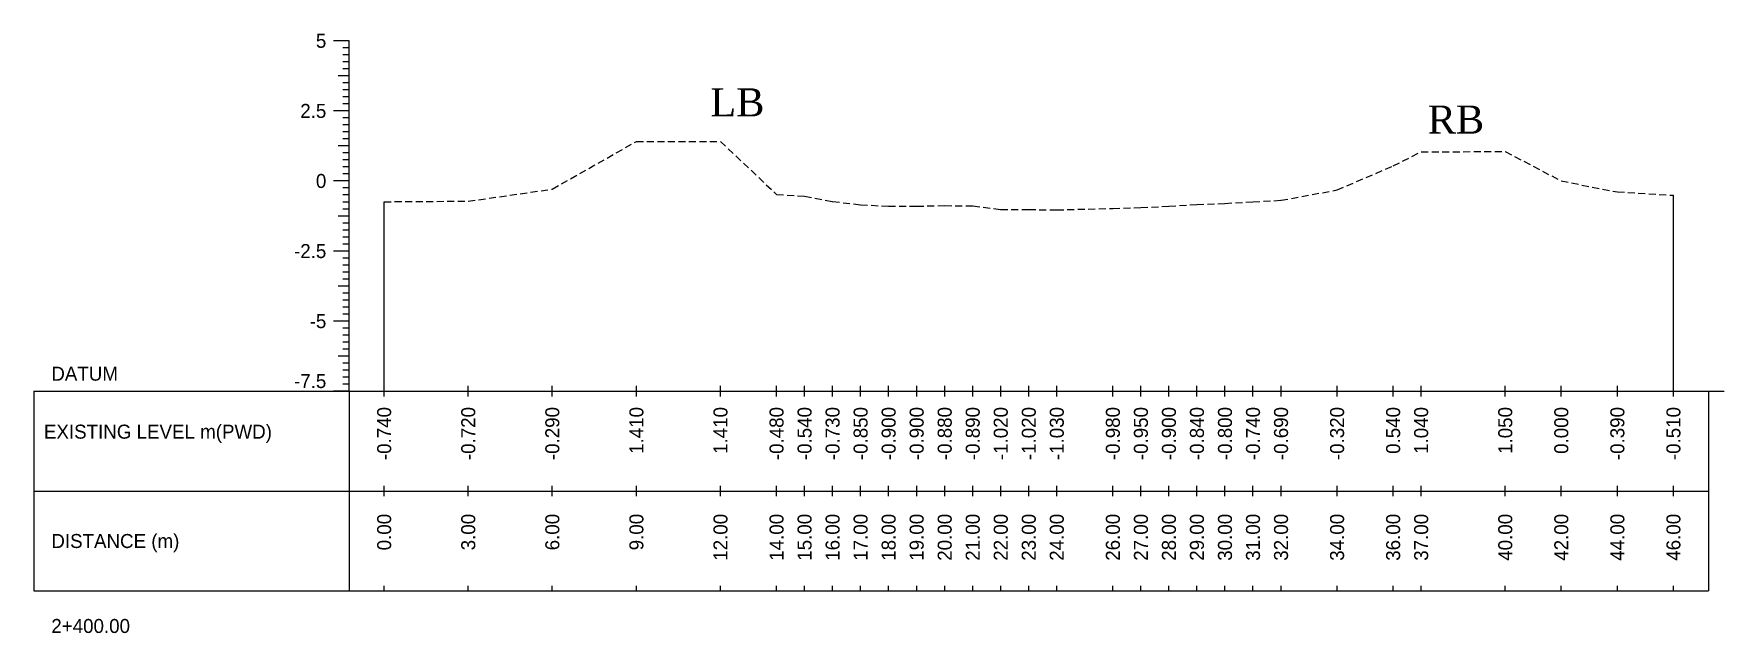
# Model space of a CAD drawing. Header units: inches. Extents: x 6579 to 9220, y -2276 to -1013.
# Drawn here: x 7905.2 to 7965.5, y -1119.5 to -1098.1 of the extents above; entities that cross this region are included whole.
import ezdxf
from ezdxf.enums import TextEntityAlignment as Align

# ---------------------------------------------------------------- set-up
doc = ezdxf.new("R2010")
doc.units = ezdxf.units.IN
doc.header["$MEASUREMENT"] = 0
doc.linetypes.add('HIDDEN', pattern=[0.375, 0.25, -0.125])
doc.layers.add('CS_Drawing', color=7, linetype='Continuous')
doc.layers.add('GL', color=3, linetype='HIDDEN')
doc.styles.add('romans', font='romans.shx')

msp = doc.modelspace()

# ---------------------------------------------------------------- texts
at = {"char_height": 1, "width": 263.40586, "attachment_point": 1, "style": 'romans'}
for s, insert in [('{\\fTimes New Roman|b0|i0|c0|p18;LB}', (7929.339, -1100.088)), ('{\\fTimes New Roman|b0|i0|c0|p18;RB}', (7954.933, -1100.702))]:
    msp.add_mtext(s, dxfattribs=dict(at, insert=insert))
at = {"layer": 'CS_Drawing'}
for s, p in [('5', (7915.637, -1098.394)), ('2.5', (7915.637, -1100.894)), ('0', (7915.637, -1103.394)), ('-2.5', (7915.637, -1105.894)), ('-5', (7915.637, -1108.394))]:
    msp.add_text(s, height=0.5, dxfattribs=at).set_placement(p, align=Align.MIDDLE_RIGHT)
for s, p in [('DATUM', (7905.825, -1110.269)), ('EXISTING LEVEL m(PWD)', (7905.561, -1112.337)), ('DISTANCE (m)', (7905.825, -1116.238)), ('2+400.00', (7905.825, -1119.269))]:
    msp.add_text(s, height=0.5, dxfattribs=at).set_placement(p, align=Align.MIDDLE_LEFT)
msp.add_text('-7.5', height=0.5, dxfattribs=at).set_placement((7915.637, -1110.782), align=Align.RIGHT)
for s, p in [('-0.740', (7917.7, -1111.457)), ('-0.720', (7920.7, -1111.457)), ('-0.290', (7923.7, -1111.457)), ('1.410', (7926.7, -1111.457)), ('1.410', (7929.7, -1111.457)), ('-0.480', (7931.7, -1111.457)), ('-0.540', (7932.7, -1111.457)), ('-0.730', (7933.7, -1111.457)), ('-0.850', (7934.7, -1111.457)), ('-0.900', (7935.7, -1111.457)), ('-0.900', (7936.7, -1111.457)), ('-0.880', (7937.7, -1111.457)), ('-0.890', (7938.7, -1111.457)), ('-1.020', (7939.7, -1111.457)), ('-1.020', (7940.7, -1111.457)), ('-1.030', (7941.7, -1111.457)), ('-0.980', (7943.7, -1111.457)), ('-0.950', (7944.7, -1111.457)), ('-0.900', (7945.7, -1111.457)), ('-0.840', (7946.7, -1111.457)), ('-0.800', (7947.7, -1111.457)), ('-0.740', (7948.7, -1111.457)), ('-0.690', (7949.7, -1111.457)), ('-0.320', (7951.7, -1111.457)), ('0.540', (7953.7, -1111.457)), ('1.040', (7954.7, -1111.457)), ('1.050', (7957.7, -1111.457)), ('0.000', (7959.7, -1111.457)), ('-0.390', (7961.7, -1111.457)), ('-0.510', (7963.7, -1111.457)), ('0.00', (7917.7, -1115.269)), ('3.00', (7920.7, -1115.269)), ('6.00', (7923.7, -1115.269)), ('9.00', (7926.7, -1115.269)), ('12.00', (7929.7, -1115.269)), ('14.00', (7931.7, -1115.269)), ('15.00', (7932.7, -1115.269)), ('16.00', (7933.7, -1115.269)), ('17.00', (7934.7, -1115.269)), ('18.00', (7935.7, -1115.269)), ('19.00', (7936.7, -1115.269)), ('20.00', (7937.7, -1115.269)), ('21.00', (7938.7, -1115.269)), ('22.00', (7939.7, -1115.269)), ('23.00', (7940.7, -1115.269)), ('24.00', (7941.7, -1115.269)), ('26.00', (7943.7, -1115.269)), ('27.00', (7944.7, -1115.269)), ('28.00', (7945.7, -1115.269)), ('29.00', (7946.7, -1115.269)), ('30.00', (7947.7, -1115.269)), ('31.00', (7948.7, -1115.269)), ('32.00', (7949.7, -1115.269)), ('34.00', (7951.7, -1115.269)), ('36.00', (7953.7, -1115.269)), ('37.00', (7954.7, -1115.269)), ('40.00', (7957.7, -1115.269)), ('42.00', (7959.7, -1115.269)), ('44.00', (7961.7, -1115.269)), ('46.00', (7963.7, -1115.269))]:
    msp.add_text(s, height=0.5, rotation=90, dxfattribs=at).set_placement(p, align=Align.MIDDLE_RIGHT)

# ---------------------------------------------------------------- linework, layer by layer
at = {"layer": 'CS_Drawing'}
for p, q in [((7916.45, -1098.394), (7915.887, -1098.394)), ((7916.45, -1098.394), (7916.056, -1098.394)), ((7916.45, -1098.394), (7916.225, -1098.394)), ((7916.45, -1098.644), (7916.225, -1098.644)), ((7916.45, -1110.894), (7916.45, -1098.394)), ((7916.45, -1098.894), (7916.225, -1098.894)), ((7916.45, -1099.144), (7916.225, -1099.144)), ((7916.45, -1099.394), (7916.225, -1099.394)), ((7916.45, -1099.644), (7916.056, -1099.644)), ((7916.45, -1099.644), (7916.225, -1099.644)), ((7916.45, -1099.894), (7916.225, -1099.894)), ((7916.45, -1100.144), (7916.225, -1100.144)), ((7916.45, -1100.394), (7916.225, -1100.394)), ((7916.45, -1100.644), (7916.225, -1100.644)), ((7916.45, -1100.894), (7915.887, -1100.894)), ((7916.45, -1100.894), (7916.056, -1100.894)), ((7916.45, -1100.894), (7916.225, -1100.894)), ((7916.45, -1101.144), (7916.225, -1101.144)), ((7916.45, -1101.394), (7916.225, -1101.394)), ((7916.45, -1101.644), (7916.225, -1101.644)), ((7916.45, -1101.894), (7916.225, -1101.894)), ((7916.45, -1102.144), (7916.056, -1102.144)), ((7916.45, -1102.144), (7916.225, -1102.144)), ((7916.45, -1102.394), (7916.225, -1102.394)), ((7916.45, -1102.644), (7916.225, -1102.644)), ((7916.45, -1102.894), (7916.225, -1102.894)), ((7916.45, -1103.394), (7915.887, -1103.394)), ((7916.45, -1103.394), (7916.056, -1103.394)), ((7916.45, -1103.144), (7916.225, -1103.144)), ((7916.45, -1103.394), (7916.225, -1103.394)), ((7916.45, -1103.644), (7916.225, -1103.644)), ((7916.45, -1103.894), (7916.225, -1103.894)), ((7916.45, -1104.144), (7916.225, -1104.144)), ((7917.7, -1110.894), (7917.7, -1104.134)), ((7963.7, -1110.894), (7963.7, -1103.904)), ((7916.45, -1104.644), (7916.056, -1104.644)), ((7916.45, -1104.394), (7916.225, -1104.394)), ((7916.45, -1104.644), (7916.225, -1104.644)), ((7916.45, -1104.894), (7916.225, -1104.894)), ((7916.45, -1105.144), (7916.225, -1105.144)), ((7916.45, -1105.394), (7916.225, -1105.394)), ((7916.45, -1105.894), (7915.887, -1105.894)), ((7916.45, -1105.894), (7916.056, -1105.894)), ((7916.45, -1105.644), (7916.225, -1105.644)), ((7916.45, -1105.894), (7916.225, -1105.894)), ((7916.45, -1106.144), (7916.225, -1106.144)), ((7916.45, -1106.394), (7916.225, -1106.394)), ((7916.45, -1106.644), (7916.225, -1106.644)), ((7916.45, -1107.144), (7916.056, -1107.144)), ((7916.45, -1106.894), (7916.225, -1106.894)), ((7916.45, -1107.144), (7916.225, -1107.144)), ((7916.45, -1107.394), (7916.225, -1107.394)), ((7916.45, -1107.644), (7916.225, -1107.644)), ((7916.45, -1107.894), (7916.225, -1107.894)), ((7916.45, -1108.394), (7915.887, -1108.394)), ((7916.45, -1108.394), (7916.056, -1108.394)), ((7916.45, -1108.144), (7916.225, -1108.144)), ((7916.45, -1108.394), (7916.225, -1108.394)), ((7916.45, -1108.644), (7916.225, -1108.644)), ((7916.45, -1108.894), (7916.225, -1108.894)), ((7916.45, -1109.144), (7916.225, -1109.144)), ((7916.45, -1109.644), (7916.056, -1109.644)), ((7916.45, -1109.394), (7916.225, -1109.394)), ((7916.45, -1109.644), (7916.225, -1109.644)), ((7916.45, -1109.894), (7916.225, -1109.894)), ((7916.45, -1110.144), (7916.225, -1110.144)), ((7905.2, -1110.894), (7916.45, -1110.894)), ((7905.2, -1110.894), (7905.2, -1118.019)), ((7916.45, -1110.894), (7915.887, -1110.894)), ((7916.45, -1110.894), (7916.056, -1110.894)), ((7916.45, -1110.394), (7916.225, -1110.394)), ((7916.45, -1110.644), (7916.225, -1110.644)), ((7916.45, -1110.894), (7916.225, -1110.894)), ((7916.45, -1110.894), (7964.95, -1110.894)), ((7916.45, -1110.894), (7916.45, -1118.019)), ((7917.7, -1111.082), (7917.7, -1110.707)), ((7920.7, -1111.082), (7920.7, -1110.707)), ((7923.7, -1111.082), (7923.7, -1110.707)), ((7926.7, -1111.082), (7926.7, -1110.707)), ((7929.7, -1111.082), (7929.7, -1110.707)), ((7931.7, -1111.082), (7931.7, -1110.707)), ((7932.7, -1111.082), (7932.7, -1110.707)), ((7933.7, -1111.082), (7933.7, -1110.707)), ((7934.7, -1111.082), (7934.7, -1110.707)), ((7935.7, -1111.082), (7935.7, -1110.707)), ((7936.7, -1111.082), (7936.7, -1110.707)), ((7937.7, -1111.082), (7937.7, -1110.707)), ((7938.7, -1111.082), (7938.7, -1110.707)), ((7939.7, -1111.082), (7939.7, -1110.707)), ((7940.7, -1111.082), (7940.7, -1110.707)), ((7941.7, -1111.082), (7941.7, -1110.707)), ((7943.7, -1111.082), (7943.7, -1110.707)), ((7944.7, -1111.082), (7944.7, -1110.707)), ((7945.7, -1111.082), (7945.7, -1110.707)), ((7946.7, -1111.082), (7946.7, -1110.707)), ((7947.7, -1111.082), (7947.7, -1110.707)), ((7948.7, -1111.082), (7948.7, -1110.707)), ((7949.7, -1111.082), (7949.7, -1110.707)), ((7951.7, -1111.082), (7951.7, -1110.707)), ((7953.7, -1111.082), (7953.7, -1110.707)), ((7954.7, -1111.082), (7954.7, -1110.707)), ((7957.7, -1111.082), (7957.7, -1110.707)), ((7959.7, -1111.082), (7959.7, -1110.707)), ((7961.7, -1111.082), (7961.7, -1110.707)), ((7963.7, -1111.082), (7963.7, -1110.707)), ((7964.95, -1110.894), (7965.512, -1110.894)), ((7964.95, -1110.894), (7965.343, -1110.894)), ((7964.95, -1110.894), (7965.175, -1110.894)), ((7964.95, -1110.894), (7964.95, -1118.019)), ((7905.2, -1114.457), (7916.45, -1114.457)), ((7916.45, -1114.457), (7964.95, -1114.457)), ((7916.45, -1114.457), (7964.95, -1114.457)), ((7917.7, -1114.644), (7917.7, -1114.269)), ((7920.7, -1114.644), (7920.7, -1114.269)), ((7923.7, -1114.644), (7923.7, -1114.269)), ((7926.7, -1114.644), (7926.7, -1114.269)), ((7929.7, -1114.644), (7929.7, -1114.269)), ((7931.7, -1114.644), (7931.7, -1114.269)), ((7932.7, -1114.644), (7932.7, -1114.269)), ((7933.7, -1114.644), (7933.7, -1114.269)), ((7934.7, -1114.644), (7934.7, -1114.269)), ((7935.7, -1114.644), (7935.7, -1114.269)), ((7936.7, -1114.644), (7936.7, -1114.269)), ((7937.7, -1114.644), (7937.7, -1114.269)), ((7938.7, -1114.644), (7938.7, -1114.269)), ((7939.7, -1114.644), (7939.7, -1114.269)), ((7940.7, -1114.644), (7940.7, -1114.269)), ((7941.7, -1114.644), (7941.7, -1114.269)), ((7943.7, -1114.644), (7943.7, -1114.269)), ((7944.7, -1114.644), (7944.7, -1114.269)), ((7945.7, -1114.644), (7945.7, -1114.269)), ((7946.7, -1114.644), (7946.7, -1114.269)), ((7947.7, -1114.644), (7947.7, -1114.269)), ((7948.7, -1114.644), (7948.7, -1114.269)), ((7949.7, -1114.644), (7949.7, -1114.269)), ((7951.7, -1114.644), (7951.7, -1114.269)), ((7953.7, -1114.644), (7953.7, -1114.269)), ((7954.7, -1114.644), (7954.7, -1114.269)), ((7957.7, -1114.644), (7957.7, -1114.269)), ((7959.7, -1114.644), (7959.7, -1114.269)), ((7961.7, -1114.644), (7961.7, -1114.269)), ((7963.7, -1114.644), (7963.7, -1114.269)), ((7905.2, -1118.019), (7916.45, -1118.019)), ((7916.45, -1118.019), (7964.95, -1118.019)), ((7917.7, -1118.019), (7917.7, -1117.832)), ((7920.7, -1118.019), (7920.7, -1117.832)), ((7923.7, -1118.019), (7923.7, -1117.832)), ((7926.7, -1118.019), (7926.7, -1117.832)), ((7929.7, -1118.019), (7929.7, -1117.832)), ((7931.7, -1118.019), (7931.7, -1117.832)), ((7932.7, -1118.019), (7932.7, -1117.832)), ((7933.7, -1118.019), (7933.7, -1117.832)), ((7934.7, -1118.019), (7934.7, -1117.832)), ((7935.7, -1118.019), (7935.7, -1117.832)), ((7936.7, -1118.019), (7936.7, -1117.832)), ((7937.7, -1118.019), (7937.7, -1117.832)), ((7938.7, -1118.019), (7938.7, -1117.832)), ((7939.7, -1118.019), (7939.7, -1117.832)), ((7940.7, -1118.019), (7940.7, -1117.832)), ((7941.7, -1118.019), (7941.7, -1117.832)), ((7943.7, -1118.019), (7943.7, -1117.832)), ((7944.7, -1118.019), (7944.7, -1117.832)), ((7945.7, -1118.019), (7945.7, -1117.832)), ((7946.7, -1118.019), (7946.7, -1117.832)), ((7947.7, -1118.019), (7947.7, -1117.832)), ((7948.7, -1118.019), (7948.7, -1117.832)), ((7949.7, -1118.019), (7949.7, -1117.832)), ((7951.7, -1118.019), (7951.7, -1117.832)), ((7953.7, -1118.019), (7953.7, -1117.832)), ((7954.7, -1118.019), (7954.7, -1117.832)), ((7957.7, -1118.019), (7957.7, -1117.832)), ((7959.7, -1118.019), (7959.7, -1117.832)), ((7961.7, -1118.019), (7961.7, -1117.832)), ((7963.7, -1118.019), (7963.7, -1117.832))]:
    msp.add_line(p, q, dxfattribs=at)
at = {"layer": 'GL'}
msp.add_lwpolyline([(7917.7, -1104.134), (7920.7, -1104.114), (7923.7, -1103.684), (7926.7, -1101.984), (7929.7, -1101.984), (7931.7, -1103.874), (7932.7, -1103.934), (7933.7, -1104.124), (7934.7, -1104.244), (7935.7, -1104.294), (7936.7, -1104.294), (7937.7, -1104.274), (7938.7, -1104.284), (7939.7, -1104.414), (7940.7, -1104.414), (7941.7, -1104.424), (7943.7, -1104.374), (7944.7, -1104.344), (7945.7, -1104.294), (7946.7, -1104.234), (7947.7, -1104.194), (7948.7, -1104.134), (7949.7, -1104.084), (7951.7, -1103.714), (7953.7, -1102.854), (7954.7, -1102.354), (7957.7, -1102.344), (7959.7, -1103.394), (7961.7, -1103.784), (7963.7, -1103.904)], dxfattribs=at)

msp.set_redraw_order([(e.dxf.handle, doc.entitydb.next_handle()) for e in msp.query("TEXT MTEXT ATTDEF DIMENSION ARC_DIMENSION")])  # texts and dimensions are drawn at this point

doc.saveas('drawing.dxf')
